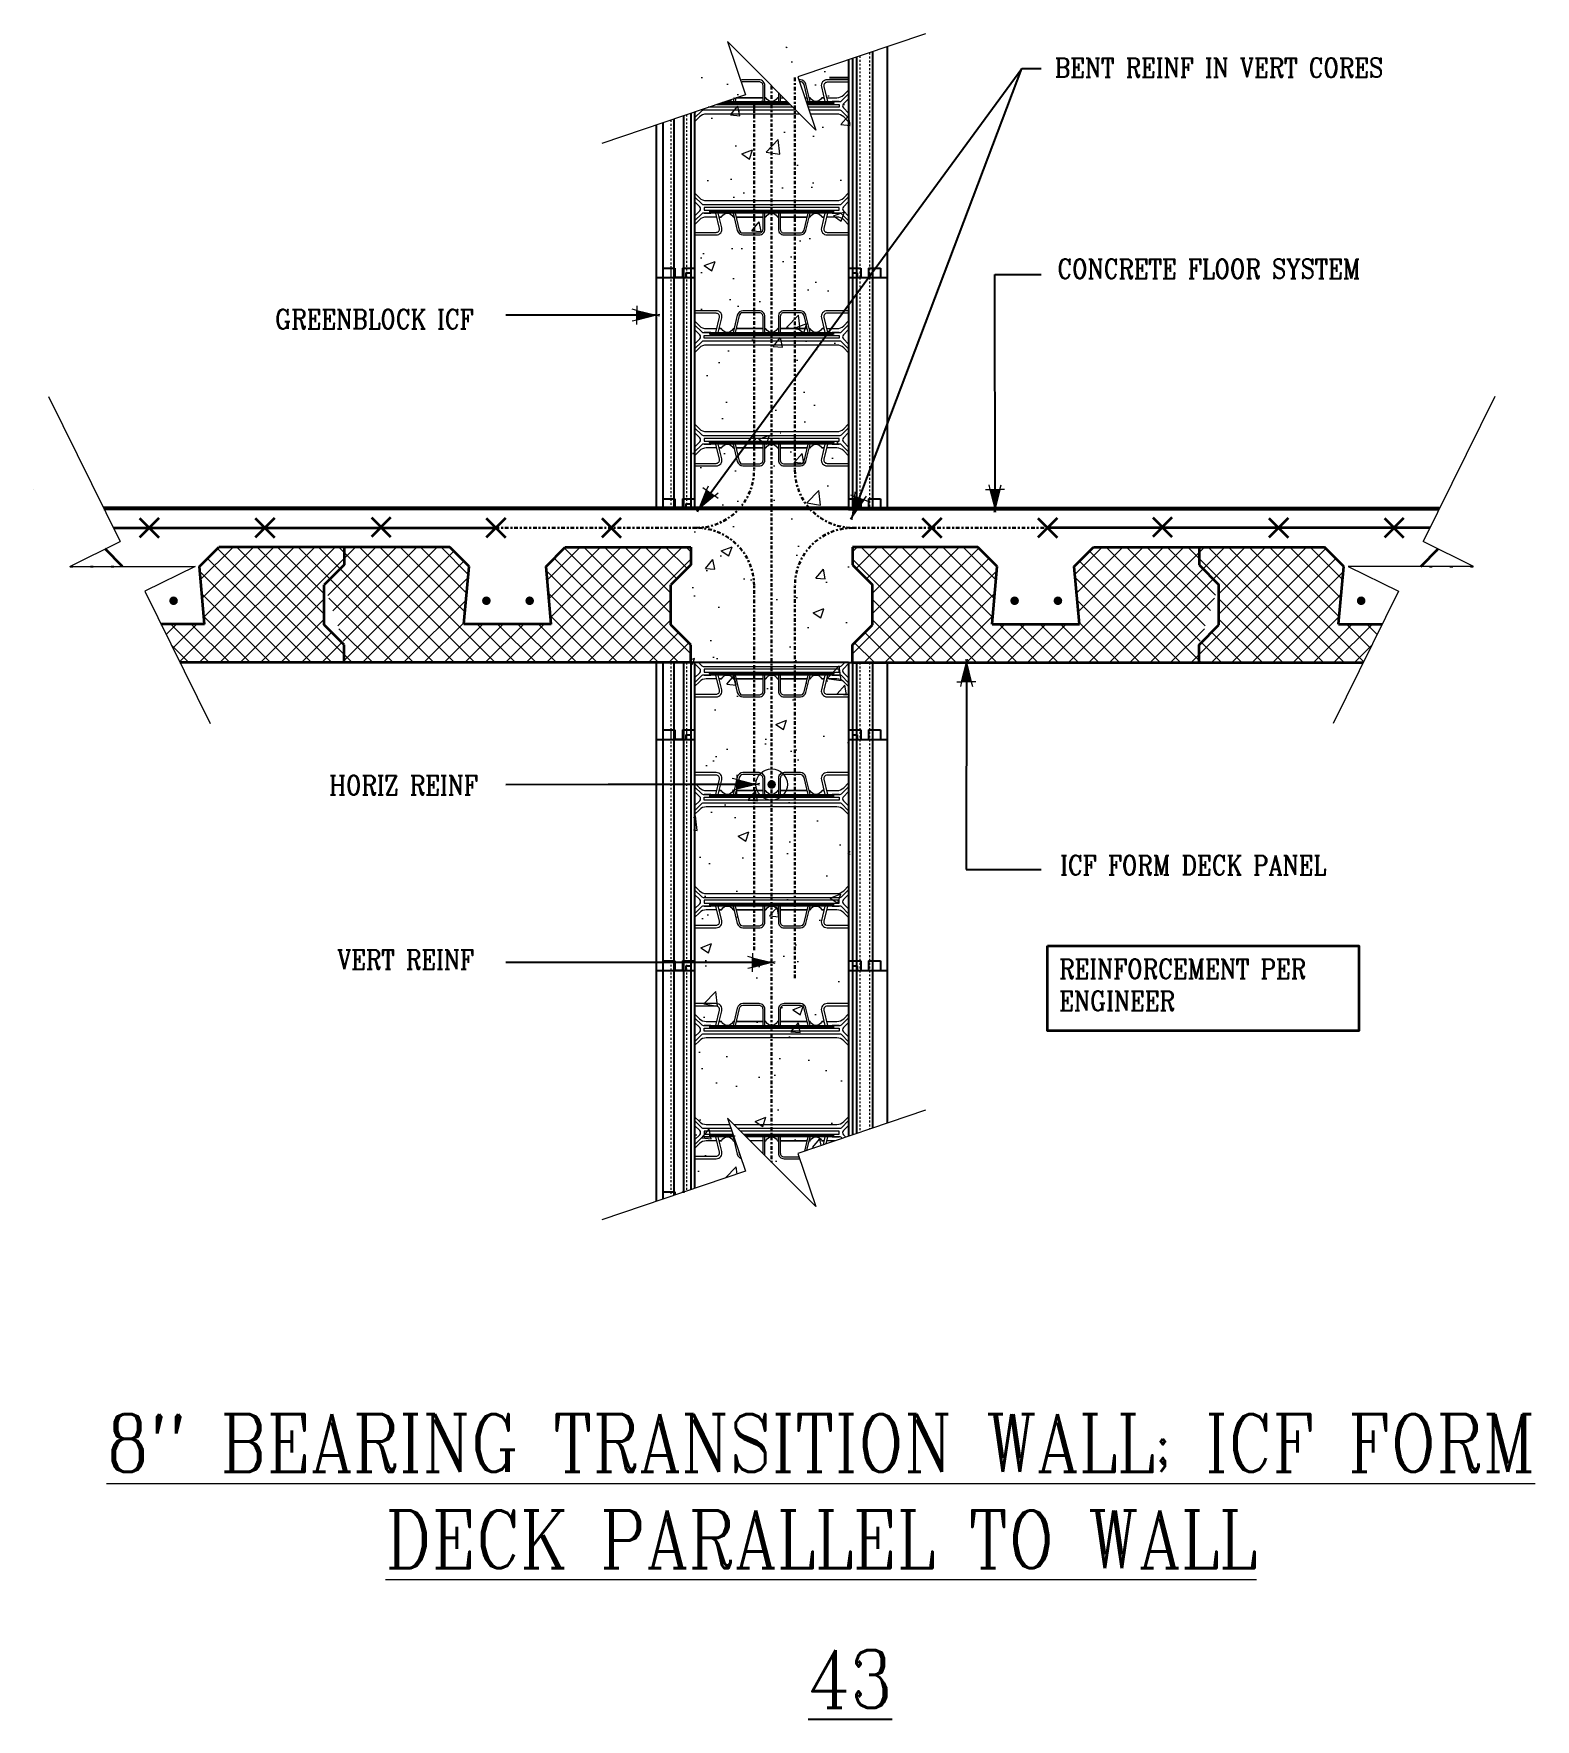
# Model space of a CAD drawing. Header units: inches. Extents: x -277.6 to -199.6, y 454.9 to 542.5.
import ezdxf

# ---------------------------------------------------------------- set-up
doc = ezdxf.new("R2010")
doc.units = ezdxf.units.IN
doc.header["$MEASUREMENT"] = 0
for name, pattern in [('CENTER', [2, 1.25, -0.25, 0.25, -0.25]), ('DASHED2', [0.375, 0.25, -0.125]), ('HIDDEN', [0.375, 0.25, -0.125])]:
    doc.linetypes.add(name, pattern=pattern)
doc.layers.get('Defpoints').update_dxf_attribs({"color": 252})
for name, color, linetype, lineweight in [('A2 Hatch', 8, 'Continuous', 9), ('A4 medium', 7, 'Continuous', 35), ('A5 heavy', 5, 'Continuous', 53), ('DETAILS', 7, 'Continuous', 13), ('DIM', 3, 'Continuous', 13), ('REBAR', 2, 'CENTER', 30)]:
    doc.layers.add(name, color=color, linetype=linetype, lineweight=lineweight)
doc.styles.add('ARCTEXT', font='arctext.shx', dxfattribs={"width": 0.85})
doc.styles.add('RomanC', font='romanc.shx', dxfattribs={"width": 0.85, "height": 5})
doc.dimstyles.new('ARCTEXT1-4', dxfattribs={"dimtxt": 4, "dimasz": 2, "dimexe": 2, "dimexo": 2, "dimgap": 2, "dimtad": 1, "dimdec": 4, "dimzin": 3, "dimdsep": 46, "dimlunit": 4, "dimtxsty": 'ARCTEXT', "dimblk": 'ARCHTICK', "dimcen": 2, "dimaunit": 1, "dimadec": 0, "dimazin": 0, "dimtfac": 1, "dimtdec": 4, "dimtmove": 2, "dimatfit": 3, "dimldrblk": 'arrow', "dimfxl": 0, "dimtolj": 1, "dimtzin": 0, "dimarcsym": 0})
pattern_1 = [(45, (-3471.3066, 951.33504), (-0.53033009, 0.53033009), []), (135, (-3471.3066, 951.33504), (-0.53033009, -0.53033009), [])]
pattern_2 = [(50, (-3662.1873, 1056.6296), (5.7380815, -0.502017), [0.6, -6.6]), (355, (-3662.1873, 1056.6296), (-1.110011, 6.017537), [0.48, -5.28]), (100.45145, (-3661.709, 1056.588), (4.628071, 5.51552), [0.509922, -5.609137]), (46.1842, (-3662.187, 1058.2296), (8.537928, -1.324152), [0.9, -9.9]), (96.63564, (-3661.476, 1058.119), (7.477296, 7.792949), [0.764882, -8.413704]), (351.1842, (-3662.187, 1058.23), (7.477296, 7.792949), [0.72, -7.92]), (21, (-3661.3873, 1057.8296), (4.7752564, -3.220951), [0.6, -6.6]), (326, (-3661.3873, 1057.8296), (1.946523, 5.8012), [0.48, -5.28]), (71.45144, (-3660.9894, 1057.561), (6.721779, 2.580249), [0.509922, -5.609137]), (37.5, (-3662.1873, 1056.6296), (0.0972788, 2.6631508), [0, -5.216, 0, -5.36, 0, -5.3]), (7.5, (-3662.1873, 1056.6296), (2.1045563, 3.1552937), [0, -3.056, 0, -5.096, 0, -2.02]), (327.5, (-3663.9713, 1056.6296), (4.2705795, -0.180439), [0, -2, 0, -6.24, 0, -8.28]), (317.5, (-3664.7713, 1056.6296), (4.6654894, 0.80084), [0, -2.6, 0, -4.144, 0, -5.88])]
pattern_3 = [(135, (2992.81725, 951.33504), (0.53033009, 0.53033009), []), (45, (2992.81725, 951.33504), (0.53033009, -0.53033009), [])]

msp = doc.modelspace()

# ---------------------------------------------------------------- texts
at = {"layer": 'Defpoints', "insert": (-235.162, 458.534), "char_height": 3, "width": 90.08, "attachment_point": 2, "style": 'RomanC'}
msp.add_mtext('{\\L43\\P}\\P            ', dxfattribs=at)
at = {"layer": 'DIM', "color": 3, "char_height": 1, "attachment_point": 1, "style": 'RomanC'}
for s, insert, width in [('BENT REINF IN VERT CORES ', (-224.539, 541.252), 22.68955), ('CONCRETE FLOOR SYSTEM', (-224.406, 530.804), 22.68955), ('GREENBLOCK ICF', (-265.035, 528.187), 22.68955), ('HORIZ REINF ', (-262.23, 503.969), 22.68955), ('ICF FORM DECK PANEL', (-224.26, 499.813), 22.68955), ('VERT REINF ', (-261.812, 494.911), 22.68955), ('REINFORCEMENT PER ENGINEER', (-224.311, 494.428), 18.04318)]:
    msp.add_mtext(s, dxfattribs=dict(at, insert=insert, width=width))
at = {"layer": 'DIM', "insert": (-236.685, 470.791), "char_height": 3, "width": 90.08, "attachment_point": 2, "style": 'RomanC'}
msp.add_mtext('{\\L8" BEARING TRANSITION WALL; ICF FORM DECK PARALLEL TO WALL }\\P\\P          ', dxfattribs=at)

# ---------------------------------------------------------------- blocks, each defined once
blk = doc.blocks.new('_ArchTick')
at = {"color": 0, "linetype": 'ByBlock', "const_width": 0.15}
blk.add_lwpolyline([(-0.5, -0.5), (0.5, 0.5)], dxfattribs=at)
blk = doc.blocks.new('arrow')
at = {"layer": 'DIM'}
blk.add_hatch(color=253, dxfattribs=at).paths.add_polyline_path([(-2, 0.5), (-2, -0.5), (0, 0)])
at = {"layer": 'DIM', "lineweight": 9}
for points in [[(-2, 0.98), (-2, 0.5), (-2.47, 0.62)], [(0.37, 0.09), (0, 0)], [(0.37, -0.09), (0, 0)], [(-2, -0.98), (-2, -0.5), (-2.47, -0.62)]]:
    blk.add_lwpolyline(points, dxfattribs=at)
at = {"layer": 'DIM', "lineweight": 15}
blk.add_lwpolyline([(0, 0), (-2, -0.5), (-2, 0.5), (0, 0)], dxfattribs=at)

# ---------------------------------------------------------------- hatches: boundary and pattern name
at = {"ltscale": 0.15}
h = msp.add_hatch(dxfattribs=at)
h.set_pattern_fill('ANSI37', color=256, scale=6, style=0)
h.set_pattern_definition(pattern_3)
edge = h.paths.add_edge_path()
edge.add_line((-272.962, 514.836), (-273.867, 515.741))
edge.add_line((-275.693, 514.84), (-272.966, 514.84))
edge.add_line((-273.867, 515.741), (-275.693, 514.84))
h = msp.add_hatch(dxfattribs=at)
h.set_pattern_fill('ANSI37', color=256, scale=6, style=0)
h.set_pattern_definition(pattern_1)
edge = h.paths.add_edge_path()
edge.add_line((-205.527, 514.836), (-204.623, 515.741))
edge.add_line((-202.797, 514.84), (-205.524, 514.84))
edge.add_line((-204.623, 515.741), (-202.797, 514.84))
at = {"layer": 'A2 Hatch', "ltscale": 0.15}
h = msp.add_hatch(dxfattribs=at)
h.set_pattern_fill('AR-CONC', color=256, scale=0.8, style=0)
h.set_pattern_definition(pattern_2)
h.paths.add_polyline_path([(-235.173, 541.84), (-243.245, 541.84), (-243.369, 506.477), (-240.499, 507.45), (-241.435, 510.21), (-236.839, 505.614), (-237.775, 508.374), (-235.169, 509.258)])
h = msp.add_hatch(dxfattribs=at)
h.set_pattern_fill('AR-CONC', color=256, scale=0.8, style=0)
h.set_pattern_definition(pattern_2)
h.paths.add_polyline_path([(-235.173, 517.84), (-243.245, 517.84), (-243.369, 482.477), (-240.499, 483.45), (-241.435, 486.21), (-236.839, 481.614), (-237.775, 484.374), (-235.169, 485.258)])
h = msp.add_hatch(dxfattribs=at)
h.set_pattern_fill('ANSI37', color=256, scale=6, style=0)
h.set_pattern_definition(pattern_3)
h.paths.add_polyline_path([(-261.445, 509.84), (-269.975, 509.84), (-270.962, 511.84), (-268.695, 511.84), (-268.962, 514.836), (-267.962, 515.836), (-261.445, 515.836), (-261.445, 514.915), (-262.48, 513.88), (-262.48, 511.798), (-261.445, 510.763)])
h = msp.add_hatch(dxfattribs=at)
h.set_pattern_fill('ANSI37', color=256, scale=6, style=0)
h.set_pattern_definition(pattern_3)
h.paths.add_polyline_path([(-249.962, 515.836), (-243.445, 515.836), (-243.445, 514.915), (-244.48, 513.88), (-244.48, 511.798), (-243.445, 510.763), (-243.445, 509.84), (-261.445, 509.84), (-261.445, 510.763), (-262.48, 511.798), (-262.48, 513.88), (-261.445, 514.915), (-261.445, 515.836), (-255.962, 515.836), (-254.962, 514.836), (-255.23, 511.84), (-250.695, 511.84), (-250.962, 514.836)])
edge = h.paths.add_edge_path()
edge.add_line((-261.445, 514.915), (-262.48, 513.88))
edge.add_line((-261.445, 510.763), (-262.48, 511.798))
edge.add_line((-262.48, 511.798), (-262.48, 513.88))
h = msp.add_hatch(dxfattribs=at)
h.set_pattern_fill('ANSI37', color=256, scale=6, style=0)
h.set_pattern_definition(pattern_1)
h.paths.add_polyline_path([(-228.527, 515.836), (-235.045, 515.836), (-235.045, 514.915), (-234.01, 513.88), (-234.01, 511.798), (-235.045, 510.763), (-235.045, 509.84), (-217.045, 509.84), (-217.045, 510.763), (-216.01, 511.798), (-216.01, 513.88), (-217.045, 514.915), (-217.045, 515.836), (-222.527, 515.836), (-223.527, 514.836), (-223.26, 511.84), (-227.795, 511.84), (-227.527, 514.836)])
edge = h.paths.add_edge_path()
edge.add_line((-217.045, 514.915), (-216.01, 513.88))
edge.add_line((-217.045, 510.763), (-216.01, 511.798))
edge.add_line((-216.01, 511.798), (-216.01, 513.88))
h = msp.add_hatch(dxfattribs=at)
h.set_pattern_fill('ANSI37', color=256, scale=6, style=0)
h.set_pattern_definition(pattern_1)
h.paths.add_polyline_path([(-217.045, 509.84), (-208.514, 509.84), (-207.527, 511.84), (-209.795, 511.84), (-209.527, 514.836), (-210.527, 515.836), (-217.045, 515.836), (-217.045, 514.915), (-216.01, 513.88), (-216.01, 511.798), (-217.045, 510.763)])
h = msp.add_hatch(color=256, dxfattribs=at)
edge = h.paths.add_edge_path()
edge.add_arc((-270.308, 513.051), 0.224, 0, 360)
h = msp.add_hatch(color=256, dxfattribs=at)
edge = h.paths.add_edge_path()
edge.add_arc((-254.06, 513.051), 0.224, 0, 360)
h = msp.add_hatch(color=256, dxfattribs=at)
edge = h.paths.add_edge_path()
edge.add_arc((-251.811, 513.051), 0.224, 0, 360)
h = msp.add_hatch(color=256, dxfattribs=at)
edge = h.paths.add_edge_path()
edge.add_arc((-226.625, 513.051), 0.224, 0, 360)
h = msp.add_hatch(color=256, dxfattribs=at)
edge = h.paths.add_edge_path()
edge.add_arc((-224.376, 513.051), 0.224, 0, 360)
h = msp.add_hatch(color=256, dxfattribs=at)
edge = h.paths.add_edge_path()
edge.add_arc((-208.625, 513.051), 0.224, 0, 360)
h = msp.add_hatch(color=256, dxfattribs=at)
edge = h.paths.add_edge_path()
edge.add_arc((-239.245, 503.506), 0.224, 0, 360)

# ---------------------------------------------------------------- linework, layer by layer
at = {"color": 1}
for p, q in [((-234.83, 541.302), (-234.83, 529.84)), ((-234.01, 541.58), (-234.01, 529.84)), ((-233.245, 541.84), (-233.245, 529.84)), ((-235.245, 541.162), (-235.245, 529.84)), ((-235.045, 541.229), (-235.045, 529.84)), ((-245.245, 537.77), (-245.245, 529.84)), ((-244.895, 537.889), (-244.895, 529.84)), ((-244.32, 538.084), (-244.32, 529.84)), ((-243.82, 538.253), (-243.82, 529.84)), ((-243.445, 538.381), (-243.445, 529.84)), ((-243.245, 538.448), (-243.245, 529.84)), ((-244.895, 530.34), (-244.27, 530.34)), ((-244.895, 530.34), (-244.895, 517.84)), ((-244.32, 530.34), (-244.32, 517.84)), ((-244.27, 530.34), (-244.27, 529.84)), ((-243.87, 530.34), (-243.87, 529.84)), ((-243.87, 530.34), (-243.245, 530.34)), ((-243.82, 530.34), (-243.82, 517.84)), ((-243.695, 530.09), (-243.695, 529.84)), ((-243.695, 530.09), (-243.445, 530.09)), ((-243.445, 530.09), (-243.445, 517.84)), ((-243.245, 530.34), (-243.245, 517.84)), ((-235.245, 530.34), (-235.245, 517.84)), ((-235.245, 530.34), (-234.62, 530.34)), ((-235.045, 530.09), (-235.045, 517.84)), ((-235.045, 530.09), (-234.795, 530.09)), ((-234.795, 530.09), (-234.795, 529.84)), ((-234.62, 530.34), (-234.62, 529.84)), ((-234.22, 530.34), (-234.22, 529.84)), ((-234.22, 530.34), (-233.595, 530.34)), ((-233.595, 530.34), (-233.595, 529.84)), ((-245.245, 529.84), (-243.245, 529.84)), ((-245.245, 529.84), (-245.245, 517.84)), ((-245.245, 529.84), (-243.695, 529.84)), ((-243.82, 529.84), (-244.32, 529.84)), ((-243.445, 529.84), (-243.245, 529.84)), ((-235.245, 529.84), (-233.245, 529.84)), ((-235.245, 529.84), (-235.045, 529.84)), ((-234.83, 529.84), (-233.245, 529.84)), ((-234.83, 529.84), (-234.83, 517.84)), ((-234.01, 529.84), (-234.01, 517.84)), ((-233.245, 529.84), (-233.245, 517.84)), ((-245.245, 517.84), (-243.245, 517.84)), ((-245.245, 517.84), (-243.245, 517.84)), ((-245.245, 517.84), (-243.695, 517.84)), ((-245.245, 517.84), (-243.695, 517.84)), ((-245.245, 517.84), (-243.245, 517.84)), ((-245.245, 517.84), (-243.245, 517.84)), ((-245.245, 517.84), (-243.695, 517.84)), ((-244.895, 518.34), (-244.27, 518.34)), ((-244.895, 518.34), (-244.27, 518.34)), ((-244.895, 518.34), (-244.895, 517.84)), ((-244.895, 518.34), (-244.27, 518.34)), ((-244.32, 518.34), (-244.32, 517.84)), ((-243.82, 517.84), (-244.32, 517.84)), ((-243.82, 517.84), (-244.32, 517.84)), ((-243.82, 517.84), (-244.32, 517.84)), ((-244.27, 518.34), (-244.27, 517.84)), ((-244.27, 518.34), (-244.27, 517.84)), ((-244.27, 518.34), (-244.27, 517.84)), ((-243.87, 518.34), (-243.87, 517.84)), ((-243.87, 518.34), (-243.245, 518.34)), ((-243.87, 518.34), (-243.87, 517.84)), ((-243.87, 518.34), (-243.245, 518.34)), ((-243.87, 518.34), (-243.87, 517.84)), ((-243.87, 518.34), (-243.245, 518.34)), ((-243.82, 518.34), (-243.82, 517.84)), ((-243.695, 518.09), (-243.695, 517.84)), ((-243.695, 518.09), (-243.445, 518.09)), ((-243.695, 518.09), (-243.695, 517.84)), ((-243.695, 518.09), (-243.445, 518.09)), ((-243.695, 518.09), (-243.695, 517.84)), ((-243.695, 518.09), (-243.445, 518.09)), ((-243.445, 518.09), (-243.445, 517.84)), ((-243.445, 517.84), (-243.245, 517.84)), ((-243.445, 517.84), (-243.245, 517.84)), ((-243.445, 517.84), (-243.245, 517.84)), ((-243.245, 518.34), (-243.245, 517.84)), ((-243.245, 518.34), (-243.245, 517.84)), ((-243.245, 518.34), (-243.245, 517.84)), ((-235.245, 518.34), (-235.245, 517.84)), ((-235.245, 518.34), (-234.62, 518.34)), ((-235.245, 517.84), (-235.045, 517.84)), ((-235.245, 517.84), (-233.245, 517.84)), ((-235.245, 517.84), (-235.045, 517.84)), ((-235.045, 518.09), (-234.795, 518.09)), ((-234.83, 517.84), (-233.245, 517.84)), ((-234.795, 518.09), (-234.795, 517.84)), ((-234.62, 518.34), (-234.62, 517.84)), ((-234.22, 518.34), (-234.22, 517.84)), ((-234.22, 518.34), (-233.595, 518.34)), ((-233.595, 518.34), (-233.595, 517.84)), ((-245.245, 509.84), (-245.245, 505.84)), ((-244.895, 509.84), (-244.895, 505.84)), ((-244.32, 509.84), (-244.32, 505.84)), ((-243.82, 509.84), (-243.82, 505.84)), ((-243.445, 509.84), (-243.445, 505.84)), ((-243.245, 509.84), (-243.245, 505.84)), ((-235.245, 509.84), (-235.245, 505.84)), ((-235.045, 509.84), (-235.045, 505.84)), ((-234.83, 509.84), (-234.83, 505.84)), ((-234.01, 509.84), (-234.01, 505.84)), ((-233.245, 509.84), (-233.245, 505.84)), ((-244.895, 506.34), (-244.27, 506.34)), ((-244.895, 506.34), (-244.895, 493.84)), ((-244.895, 506.34), (-244.27, 506.34)), ((-244.32, 506.34), (-244.32, 493.84)), ((-244.27, 506.34), (-244.27, 505.84)), ((-244.27, 506.34), (-244.27, 505.84)), ((-243.87, 506.34), (-243.87, 505.84)), ((-243.87, 506.34), (-243.245, 506.34)), ((-243.87, 506.34), (-243.87, 505.84)), ((-243.87, 506.34), (-243.245, 506.34)), ((-243.82, 506.34), (-243.82, 493.84)), ((-243.245, 506.34), (-243.245, 493.84)), ((-235.245, 506.34), (-235.245, 493.84)), ((-235.245, 506.34), (-234.62, 506.34)), ((-235.245, 506.34), (-234.62, 506.34)), ((-234.62, 506.34), (-234.62, 505.84)), ((-234.62, 506.34), (-234.62, 505.84)), ((-234.22, 506.34), (-234.22, 505.84)), ((-234.22, 506.34), (-233.595, 506.34)), ((-234.22, 506.34), (-234.22, 505.84)), ((-234.22, 506.34), (-233.595, 506.34)), ((-233.595, 506.34), (-233.595, 505.84)), ((-233.595, 506.34), (-233.595, 505.84)), ((-245.245, 505.84), (-243.245, 505.84)), ((-245.245, 505.84), (-245.245, 493.84)), ((-245.245, 505.84), (-243.695, 505.84)), ((-245.245, 505.84), (-243.245, 505.84)), ((-245.245, 505.84), (-243.695, 505.84)), ((-243.82, 505.84), (-244.32, 505.84)), ((-243.82, 505.84), (-244.32, 505.84)), ((-243.695, 506.09), (-243.695, 505.84)), ((-243.695, 506.09), (-243.445, 506.09)), ((-243.695, 506.09), (-243.695, 505.84)), ((-243.695, 506.09), (-243.445, 506.09)), ((-243.445, 506.09), (-243.445, 493.84)), ((-243.445, 505.84), (-243.245, 505.84)), ((-243.445, 505.84), (-243.245, 505.84)), ((-235.245, 505.84), (-233.245, 505.84)), ((-235.245, 505.84), (-235.045, 505.84)), ((-235.245, 505.84), (-233.245, 505.84)), ((-235.245, 505.84), (-235.045, 505.84)), ((-235.045, 506.09), (-235.045, 493.84)), ((-235.045, 506.09), (-234.795, 506.09)), ((-235.045, 506.09), (-234.795, 506.09)), ((-234.83, 505.84), (-233.245, 505.84)), ((-234.83, 505.84), (-234.83, 493.84)), ((-234.83, 505.84), (-233.245, 505.84)), ((-234.795, 506.09), (-234.795, 505.84)), ((-234.795, 506.09), (-234.795, 505.84)), ((-234.01, 505.84), (-234.01, 493.84)), ((-233.245, 505.84), (-233.245, 493.84)), ((-244.895, 494.34), (-244.27, 494.34)), ((-244.895, 494.34), (-244.895, 481.959)), ((-244.32, 494.34), (-244.32, 482.154)), ((-244.27, 494.34), (-244.27, 493.84)), ((-243.87, 494.34), (-243.87, 493.84)), ((-243.87, 494.34), (-243.245, 494.34)), ((-243.82, 494.34), (-243.82, 482.323)), ((-243.695, 494.09), (-243.695, 493.84)), ((-243.695, 494.09), (-243.445, 494.09)), ((-243.445, 494.09), (-243.445, 482.45)), ((-243.245, 494.34), (-243.245, 482.518)), ((-235.245, 494.34), (-235.245, 485.231)), ((-235.245, 494.34), (-234.62, 494.34)), ((-235.045, 494.09), (-235.045, 485.299)), ((-235.045, 494.09), (-234.795, 494.09)), ((-234.795, 494.09), (-234.795, 493.84)), ((-234.62, 494.34), (-234.62, 493.84)), ((-234.22, 494.34), (-234.22, 493.84)), ((-234.22, 494.34), (-233.595, 494.34)), ((-233.595, 494.34), (-233.595, 493.84)), ((-245.245, 493.84), (-243.245, 493.84)), ((-245.245, 493.84), (-245.245, 481.84)), ((-245.245, 493.84), (-243.695, 493.84)), ((-243.82, 493.84), (-244.32, 493.84)), ((-243.445, 493.84), (-243.245, 493.84)), ((-235.245, 493.84), (-233.245, 493.84)), ((-235.245, 493.84), (-235.045, 493.84)), ((-234.83, 493.84), (-233.245, 493.84)), ((-234.83, 493.84), (-234.83, 485.372)), ((-234.01, 493.84), (-234.01, 485.65)), ((-233.245, 493.84), (-233.245, 485.91)), ((-244.895, 482.34), (-244.27, 482.34)), ((-244.27, 482.34), (-244.27, 482.17)), ((-243.87, 482.34), (-243.87, 482.306)), ((-243.87, 482.34), (-243.77, 482.34))]:
    msp.add_line(p, q, dxfattribs=at)
at = {"ltscale": 0.15}
for p, q in [((-236.245, 540.24), (-235.245, 540.24)), ((-244.27, 529.84), (-243.87, 529.84)), ((-244.27, 517.84), (-243.87, 517.84)), ((-244.27, 517.84), (-243.87, 517.84)), ((-244.27, 517.84), (-243.87, 517.84)), ((-261.445, 514.915), (-262.48, 513.88)), ((-217.045, 514.915), (-216.01, 513.88)), ((-262.48, 511.798), (-262.48, 513.88)), ((-216.01, 511.798), (-216.01, 513.88)), ((-261.445, 510.763), (-262.48, 511.798)), ((-217.045, 510.763), (-216.01, 511.798)), ((-261.445, 509.84), (-269.975, 509.84)), ((-235.245, 509.84), (-261.445, 509.84)), ((-235.245, 509.84), (-217.045, 509.84)), ((-217.045, 509.84), (-208.514, 509.84)), ((-244.27, 505.84), (-243.87, 505.84)), ((-244.27, 505.84), (-243.87, 505.84)), ((-244.27, 493.84), (-243.87, 493.84))]:
    msp.add_line(p, q, dxfattribs=at)
at = {"color": 1, "linetype": 'HIDDEN', "ltscale": 0.02}
for p, q in [((-244.895, 530.34), (-244.27, 530.34)), ((-244.27, 530.34), (-244.27, 529.84)), ((-243.87, 530.34), (-243.87, 529.84)), ((-243.87, 530.34), (-243.245, 530.34)), ((-235.245, 530.34), (-234.62, 530.34)), ((-234.62, 530.34), (-234.62, 529.84)), ((-234.22, 530.34), (-234.22, 529.84)), ((-234.22, 530.34), (-233.595, 530.34)), ((-233.595, 530.34), (-233.595, 529.84)), ((-244.895, 518.34), (-244.27, 518.34)), ((-244.895, 518.34), (-244.895, 517.84)), ((-244.895, 518.34), (-244.27, 518.34)), ((-244.895, 518.34), (-244.27, 518.34)), ((-244.895, 518.34), (-244.895, 517.84)), ((-244.895, 518.34), (-244.27, 518.34)), ((-244.27, 518.34), (-244.27, 517.84)), ((-244.27, 518.34), (-244.27, 517.84)), ((-244.27, 518.34), (-244.27, 517.84)), ((-244.27, 518.34), (-244.27, 517.84)), ((-243.87, 518.34), (-243.87, 517.84)), ((-243.87, 518.34), (-243.245, 518.34)), ((-243.87, 518.34), (-243.87, 517.84)), ((-243.87, 518.34), (-243.245, 518.34)), ((-243.87, 518.34), (-243.87, 517.84)), ((-243.87, 518.34), (-243.245, 518.34)), ((-243.87, 518.34), (-243.87, 517.84)), ((-243.87, 518.34), (-243.245, 518.34)), ((-235.245, 518.34), (-234.62, 518.34)), ((-234.62, 518.34), (-234.62, 517.84)), ((-234.22, 518.34), (-234.22, 517.84)), ((-234.22, 518.34), (-233.595, 518.34)), ((-233.595, 518.34), (-233.595, 517.84)), ((-244.895, 506.34), (-244.27, 506.34)), ((-244.895, 506.34), (-244.27, 506.34)), ((-244.27, 506.34), (-244.27, 505.84)), ((-244.27, 506.34), (-244.27, 505.84)), ((-243.87, 506.34), (-243.87, 505.84)), ((-243.87, 506.34), (-243.245, 506.34)), ((-243.87, 506.34), (-243.87, 505.84)), ((-243.87, 506.34), (-243.245, 506.34)), ((-235.245, 506.34), (-234.62, 506.34)), ((-235.245, 506.34), (-234.62, 506.34)), ((-234.62, 506.34), (-234.62, 505.84)), ((-234.62, 506.34), (-234.62, 505.84)), ((-234.22, 506.34), (-234.22, 505.84)), ((-234.22, 506.34), (-233.595, 506.34)), ((-234.22, 506.34), (-234.22, 505.84)), ((-234.22, 506.34), (-233.595, 506.34)), ((-233.595, 506.34), (-233.595, 505.84)), ((-233.595, 506.34), (-233.595, 505.84)), ((-244.895, 494.34), (-244.27, 494.34)), ((-244.27, 494.34), (-244.27, 493.84)), ((-243.87, 494.34), (-243.87, 493.84)), ((-243.87, 494.34), (-243.245, 494.34)), ((-235.245, 494.34), (-234.62, 494.34)), ((-234.62, 494.34), (-234.62, 493.84)), ((-234.22, 494.34), (-234.22, 493.84)), ((-234.22, 494.34), (-233.595, 494.34)), ((-233.595, 494.34), (-233.595, 493.84)), ((-244.895, 482.34), (-244.27, 482.34)), ((-244.27, 482.34), (-244.27, 482.17)), ((-243.87, 482.34), (-243.87, 482.306)), ((-243.87, 482.34), (-243.77, 482.34))]:
    msp.add_line(p, q, dxfattribs=at)
at = {"layer": 'A2 Hatch', "linetype": 'DASHED2', "ltscale": 0.15}
for p, q in [((-234.67, 541.357), (-234.67, 529.84)), ((-234.17, 541.526), (-234.17, 529.84)), ((-244.48, 538.03), (-244.48, 529.84)), ((-243.66, 538.308), (-243.66, 529.84)), ((-244.48, 530.34), (-244.48, 517.84)), ((-243.66, 530.34), (-243.66, 517.84)), ((-234.67, 529.84), (-234.67, 517.84)), ((-234.17, 529.84), (-234.17, 517.84)), ((-244.48, 518.34), (-244.48, 517.84)), ((-243.66, 518.34), (-243.66, 517.84)), ((-244.48, 509.84), (-244.48, 505.84)), ((-243.66, 509.84), (-243.66, 505.84)), ((-234.67, 509.84), (-234.67, 505.84)), ((-234.17, 509.84), (-234.17, 505.84)), ((-244.48, 506.34), (-244.48, 493.84)), ((-243.66, 506.34), (-243.66, 493.84)), ((-234.67, 505.84), (-234.67, 493.84)), ((-234.17, 505.84), (-234.17, 493.84)), ((-244.48, 494.34), (-244.48, 482.099)), ((-243.66, 494.34), (-243.66, 482.377)), ((-234.67, 493.84), (-234.67, 485.426)), ((-234.17, 493.84), (-234.17, 485.596))]:
    msp.add_line(p, q, dxfattribs=at)
at = {"layer": 'A2 Hatch', "ltscale": 0.15}
msp.add_circle((-239.245, 503.506), 0.816, dxfattribs=at)
at = {"layer": 'A4 medium', "ltscale": 0.15}
for p, q in [((-277.571, 518.84), (-277.571, 518.84)), ((-273.43, 516.84), (-271.571, 516.84)), ((-271.071, 517.34), (-272.071, 516.34)), ((-272.071, 517.34), (-271.071, 516.34)), ((-271.571, 516.84), (-265.571, 516.84)), ((-265.071, 517.34), (-266.071, 516.34)), ((-266.071, 517.34), (-265.071, 516.34)), ((-265.571, 516.84), (-259.571, 516.84)), ((-259.036, 517.375), (-260.036, 516.375)), ((-260.036, 517.375), (-259.036, 516.375)), ((-259.571, 516.84), (-253.571, 516.84)), ((-253.071, 517.34), (-254.071, 516.34)), ((-254.071, 517.34), (-253.071, 516.34)), ((-247.071, 517.34), (-248.071, 516.34)), ((-248.071, 517.34), (-247.071, 516.34)), ((-231.418, 517.34), (-230.418, 516.34)), ((-230.418, 517.34), (-231.418, 516.34)), ((-225.418, 517.34), (-224.418, 516.34)), ((-224.418, 517.34), (-225.418, 516.34)), ((-218.918, 516.84), (-224.918, 516.84)), ((-219.453, 517.375), (-218.453, 516.375)), ((-218.453, 517.375), (-219.453, 516.375)), ((-212.918, 516.84), (-218.918, 516.84)), ((-213.418, 517.34), (-212.418, 516.34)), ((-212.418, 517.34), (-213.418, 516.34)), ((-206.918, 516.84), (-212.918, 516.84)), ((-207.418, 517.34), (-206.418, 516.34)), ((-206.418, 517.34), (-207.418, 516.34)), ((-205.06, 516.84), (-206.918, 516.84)), ((-272.962, 514.836), (-273.867, 515.741)), ((-268.962, 514.836), (-267.962, 515.836)), ((-261.445, 515.836), (-267.962, 515.836)), ((-261.445, 515.836), (-261.445, 514.915)), ((-255.962, 515.836), (-261.445, 515.836)), ((-254.962, 514.836), (-255.962, 515.836)), ((-250.962, 514.836), (-249.962, 515.836)), ((-249.962, 515.836), (-243.445, 515.836)), ((-243.445, 515.836), (-243.445, 514.915)), ((-235.045, 515.836), (-235.045, 514.915)), ((-228.527, 515.836), (-235.045, 515.836)), ((-227.527, 514.836), (-228.527, 515.836)), ((-223.527, 514.836), (-222.527, 515.836)), ((-222.527, 515.836), (-217.045, 515.836)), ((-217.045, 515.836), (-217.045, 514.915)), ((-217.045, 515.836), (-210.527, 515.836)), ((-209.527, 514.836), (-210.527, 515.836)), ((-205.527, 514.836), (-204.623, 515.741)), ((-268.695, 511.84), (-268.962, 514.836)), ((-261.445, 514.915), (-262.48, 513.88)), ((-255.23, 511.84), (-254.962, 514.836)), ((-250.695, 511.84), (-250.962, 514.836)), ((-243.445, 514.915), (-244.48, 513.88)), ((-235.045, 514.915), (-234.01, 513.88)), ((-227.795, 511.84), (-227.527, 514.836)), ((-223.26, 511.84), (-223.527, 514.836)), ((-217.045, 514.915), (-216.01, 513.88)), ((-209.795, 511.84), (-209.527, 514.836)), ((-262.48, 511.798), (-262.48, 513.88)), ((-244.48, 511.798), (-244.48, 513.88)), ((-234.01, 511.798), (-234.01, 513.88)), ((-216.01, 511.798), (-216.01, 513.88)), ((-268.695, 511.84), (-270.962, 511.84)), ((-261.445, 510.763), (-262.48, 511.798)), ((-250.695, 511.84), (-255.23, 511.84)), ((-243.445, 510.763), (-244.48, 511.798)), ((-235.045, 510.763), (-234.01, 511.798)), ((-227.795, 511.84), (-223.26, 511.84)), ((-217.045, 510.763), (-216.01, 511.798)), ((-209.795, 511.84), (-207.527, 511.84)), ((-261.445, 509.84), (-261.445, 510.763)), ((-243.445, 509.84), (-243.445, 510.763)), ((-235.045, 509.84), (-235.045, 510.763)), ((-217.045, 509.84), (-217.045, 510.763)), ((-243.445, 509.84), (-269.975, 509.84)), ((-235.045, 509.84), (-208.514, 509.84))]:
    msp.add_line(p, q, dxfattribs=at)
msp.add_lwpolyline([(-224.909, 495.114), (-208.747, 495.114), (-208.747, 490.702), (-224.909, 490.702)], close=True, dxfattribs=at)
at = {"layer": 'A5 heavy', "ltscale": 0.15}
for q in [(-273.923, 517.84), (-204.566, 517.84)]:
    msp.add_line((-235.245, 517.84), q, dxfattribs=at)
at = {"layer": 'DETAILS', "color": 6, "lineweight": 20}
for p, q in [((-238.796, 539.19), (-238.63, 539.19)), ((-237.517, 539.19), (-237.396, 539.19)), ((-239.693, 484.99), (-240.36, 484.99))]:
    msp.add_line(p, q, dxfattribs=at)
for points in [[(-239.593, 538.99), (-239.593, 539.82, 0.414214), (-239.893, 540.12), (-240.735, 540.12, 0.108366), (-240.861, 540.092, 0.108366)], [(-239.693, 538.99), (-239.693, 539.82, 0.414214), (-239.893, 540.02), (-240.735, 540.02, 0.121733), (-240.828, 539.997, 0.121733)], [(-237.245, 538.99), (-237.462, 539.89, 0.346495), (-237.754, 540.12), (-237.833, 540.12)], [(-237.348, 538.99), (-237.56, 539.867, 0.346495), (-237.754, 540.02), (-237.799, 540.02)], [(-235.245, 540.12), (-236.365, 540.12, 0.485338), (-236.657, 539.75), (-236.474, 538.99)], [(-235.245, 539.99), (-236.365, 539.99, 0.485338), (-236.531, 539.78), (-236.34, 538.99), (-235.744, 538.99), (-235.994, 538.99), (-236.094, 538.99)], [(-236.388, 539.19), (-235.851, 539.19, 0.198912), (-235.498, 539.336), (-235.245, 539.589)], [(-241.648, 538.99), (-239.245, 538.99, -0.279322), (-239.53, 539.163, 0.279322), (-239.575, 539.19)], [(-241.293, 539.11, -0.291642), (-241.621, 538.999)], [(-238.915, 539.19, 0.279322), (-238.959, 539.163, -0.279322), (-239.245, 538.99), (-238.43, 538.99)], [(-237.45, 538.99), (-235.685, 538.99, 0.198912), (-235.615, 539.019), (-235.245, 539.389)], [(-237.416, 538.89), (-236.094, 538.89), (-235.996, 538.912, 0.780776), (-235.996, 538.918), (-236.094, 538.94), (-237.433, 538.94)], [(-236.615, 539.19), (-236.522, 539.19), (-236.615, 539.19, 0.279322), (-236.66, 539.163, -0.605918), (-237.231, 539.163, 0.279322), (-237.275, 539.19)], [(-235.245, 539.139), (-235.513, 538.871, 0.414214), (-235.513, 538.659), (-235.245, 538.39)], [(-237.98, 538.54), (-239.245, 538.54), (-242.804, 538.54, 0.198912), (-242.875, 538.511), (-243.245, 538.14)], [(-237.78, 538.34), (-239.245, 538.34), (-242.638, 538.34, 0.198912), (-242.992, 538.193), (-243.245, 537.94)], [(-235.245, 538.14), (-235.615, 538.511, 0.198912), (-235.685, 538.54), (-237.297, 538.54)], [(-235.245, 537.94), (-235.498, 538.193, 0.198912), (-235.851, 538.34), (-237.229, 538.34)], [(-243.245, 534.239), (-242.992, 533.986, 0.198912), (-242.638, 533.84), (-239.245, 533.84), (-235.851, 533.84, 0.198912), (-235.498, 533.986), (-235.245, 534.239)], [(-243.245, 534.039), (-242.875, 533.669, 0.198912), (-242.804, 533.64), (-239.245, 533.64), (-235.685, 533.64, 0.198912), (-235.615, 533.669), (-235.245, 534.039)], [(-243.245, 533.04), (-242.976, 533.309, 0.414214), (-242.976, 533.521), (-243.245, 533.789)], [(-235.245, 533.789), (-235.513, 533.521, 0.414214), (-235.513, 533.309), (-235.245, 533.04)], [(-239.575, 532.99, 0.279322), (-239.53, 533.017, -0.279322), (-239.245, 533.19), (-242.804, 533.19, 0.198912), (-242.875, 533.161), (-243.245, 532.79)], [(-243.245, 532.19), (-242.124, 532.19, 0.485338), (-241.959, 532.4), (-242.149, 533.19), (-242.745, 533.19), (-242.495, 533.19), (-242.395, 533.19)], [(-243.245, 532.06), (-242.124, 532.06, 0.485338), (-241.832, 532.43), (-242.015, 533.19)], [(-242.101, 532.99), (-242.638, 532.99, 0.198912), (-242.992, 532.843), (-243.245, 532.59)], [(-241.874, 532.99), (-241.967, 532.99), (-241.874, 532.99, 0.279322), (-241.83, 533.017, -0.605918), (-241.258, 533.017, 0.279322), (-241.214, 532.99)], [(-241.244, 533.19), (-241.027, 532.29, 0.346495), (-240.735, 532.06), (-239.893, 532.06, 0.414214), (-239.593, 532.36), (-239.593, 533.19)], [(-241.141, 533.19), (-240.93, 532.313, 0.346495), (-240.735, 532.16), (-239.893, 532.16, 0.414214), (-239.693, 532.36), (-239.693, 533.19)], [(-235.245, 532.79), (-235.615, 533.161, 0.198912), (-235.685, 533.19), (-239.245, 533.19, -0.279322), (-238.959, 533.017, 0.279322), (-238.915, 532.99)], [(-238.896, 533.19), (-238.896, 532.36, 0.414214), (-238.596, 532.06), (-237.754, 532.06, 0.346495), (-237.462, 532.29), (-237.245, 533.19)], [(-238.796, 533.19), (-238.796, 532.36, 0.414214), (-238.596, 532.16), (-237.754, 532.16, 0.346495), (-237.56, 532.313), (-237.348, 533.19)], [(-237.275, 532.99, 0.279322), (-237.231, 533.017, -0.605918), (-236.66, 533.017, 0.279322), (-236.615, 532.99), (-236.522, 532.99), (-236.615, 532.99)], [(-236.474, 533.19), (-236.657, 532.43, 0.485338), (-236.365, 532.06), (-235.245, 532.06)], [(-236.094, 533.19), (-235.994, 533.19), (-235.744, 533.19), (-236.34, 533.19), (-236.531, 532.4, 0.485338), (-236.365, 532.19), (-235.245, 532.19)], [(-235.245, 532.59), (-235.498, 532.843, 0.198912), (-235.851, 532.99), (-236.388, 532.99)], [(-242.015, 526.99), (-241.832, 527.75, 0.485338), (-242.124, 528.12), (-243.245, 528.12)], [(-239.593, 526.99), (-239.593, 527.82, 0.414214), (-239.893, 528.12), (-240.735, 528.12, 0.346495), (-241.027, 527.89), (-241.244, 526.99)], [(-237.245, 526.99), (-237.462, 527.89, 0.346495), (-237.754, 528.12), (-238.596, 528.12, 0.414214), (-238.896, 527.82), (-238.896, 526.99)], [(-235.245, 528.12), (-236.365, 528.12, 0.485338), (-236.657, 527.75), (-236.474, 526.99)], [(-242.395, 526.99), (-242.495, 526.99), (-242.745, 526.99), (-242.149, 526.99), (-241.959, 527.78, 0.485338), (-242.124, 527.99), (-243.245, 527.99)], [(-243.245, 527.589), (-242.992, 527.336, 0.198912), (-242.638, 527.19), (-242.101, 527.19)], [(-243.245, 527.389), (-242.875, 527.019, 0.198912), (-242.804, 526.99), (-239.245, 526.99, -0.279322), (-239.53, 527.163, 0.279322), (-239.575, 527.19)], [(-239.693, 526.99), (-239.693, 527.82, 0.414214), (-239.893, 528.02), (-240.735, 528.02, 0.346495), (-240.93, 527.867), (-241.141, 526.99)], [(-238.915, 527.19, 0.279322), (-238.959, 527.163, -0.279322), (-239.245, 526.99), (-235.685, 526.99, 0.198912), (-235.615, 527.019), (-235.245, 527.389)], [(-237.348, 526.99), (-237.56, 527.867, 0.346495), (-237.754, 528.02), (-238.596, 528.02, 0.414214), (-238.796, 527.82), (-238.796, 526.99)], [(-235.245, 527.99), (-236.365, 527.99, 0.485338), (-236.531, 527.78), (-236.34, 526.99), (-235.744, 526.99), (-235.994, 526.99), (-236.094, 526.99)], [(-236.388, 527.19), (-235.851, 527.19, 0.198912), (-235.498, 527.336), (-235.245, 527.589)], [(-243.245, 526.39), (-242.976, 526.659, 0.414214), (-242.976, 526.871), (-243.245, 527.139)], [(-235.245, 526.14), (-235.615, 526.511, 0.198912), (-235.685, 526.54), (-239.245, 526.54), (-242.804, 526.54, 0.198912), (-242.875, 526.511), (-243.245, 526.14)], [(-241.214, 527.19, 0.279322), (-241.258, 527.163, -0.605918), (-241.83, 527.163, 0.279322), (-241.874, 527.19), (-241.967, 527.19), (-241.874, 527.19)], [(-236.615, 527.19), (-236.522, 527.19), (-236.615, 527.19, 0.279322), (-236.66, 527.163, -0.605918), (-237.231, 527.163, 0.279322), (-237.275, 527.19)], [(-235.245, 527.139), (-235.513, 526.871, 0.414214), (-235.513, 526.659), (-235.245, 526.39)], [(-235.245, 525.94), (-235.498, 526.193, 0.198912), (-235.851, 526.34), (-239.245, 526.34), (-242.638, 526.34, 0.198912), (-242.992, 526.193), (-243.245, 525.94)], [(-243.245, 522.239), (-242.992, 521.986, 0.198912), (-242.638, 521.84), (-239.245, 521.84), (-235.851, 521.84, 0.198912), (-235.498, 521.986), (-235.245, 522.239)], [(-243.245, 522.039), (-242.875, 521.669, 0.198912), (-242.804, 521.64), (-239.245, 521.64), (-235.685, 521.64, 0.198912), (-235.615, 521.669), (-235.245, 522.039)], [(-243.245, 521.04), (-242.976, 521.309, 0.414214), (-242.976, 521.521), (-243.245, 521.789)], [(-239.575, 520.99, 0.279322), (-239.53, 521.017, -0.279322), (-239.245, 521.19), (-242.804, 521.19, 0.198912), (-242.875, 521.161), (-243.245, 520.79)], [(-243.245, 520.19), (-242.124, 520.19, 0.485338), (-241.959, 520.4), (-242.149, 521.19), (-242.745, 521.19), (-242.495, 521.19), (-242.395, 521.19)], [(-243.245, 520.06), (-242.124, 520.06, 0.485338), (-241.832, 520.43), (-242.015, 521.19)], [(-241.874, 520.99), (-241.967, 520.99), (-241.874, 520.99, 0.279322), (-241.83, 521.017, -0.605918), (-241.258, 521.017, 0.279322), (-241.214, 520.99)], [(-241.244, 521.19), (-241.027, 520.29, 0.346495), (-240.735, 520.06), (-239.893, 520.06, 0.414214), (-239.593, 520.36), (-239.593, 521.19)], [(-241.141, 521.19), (-240.93, 520.313, 0.346495), (-240.735, 520.16), (-239.893, 520.16, 0.414214), (-239.693, 520.36), (-239.693, 521.19)], [(-235.245, 520.79), (-235.615, 521.161, 0.198912), (-235.685, 521.19), (-239.245, 521.19, -0.279322), (-238.959, 521.017, 0.279322), (-238.915, 520.99)], [(-238.896, 521.19), (-238.896, 520.36, 0.414214), (-238.596, 520.06), (-237.754, 520.06, 0.346495), (-237.462, 520.29), (-237.245, 521.19)], [(-238.796, 521.19), (-238.796, 520.36, 0.414214), (-238.596, 520.16), (-237.754, 520.16, 0.346495), (-237.56, 520.313), (-237.348, 521.19)], [(-237.275, 520.99, 0.279322), (-237.231, 521.017, -0.605918), (-236.66, 521.017, 0.279322), (-236.615, 520.99), (-236.522, 520.99), (-236.615, 520.99)], [(-236.474, 521.19), (-236.657, 520.43, 0.485338), (-236.365, 520.06), (-235.245, 520.06)], [(-236.094, 521.19), (-235.994, 521.19), (-235.744, 521.19), (-236.34, 521.19), (-236.531, 520.4, 0.485338), (-236.365, 520.19), (-235.245, 520.19)], [(-235.245, 521.789), (-235.513, 521.521, 0.414214), (-235.513, 521.309), (-235.245, 521.04)], [(-242.101, 520.99), (-242.638, 520.99, 0.198912), (-242.992, 520.843), (-243.245, 520.59)], [(-235.245, 520.59), (-235.498, 520.843, 0.198912), (-235.851, 520.99), (-236.388, 520.99)], [(-243.245, 509.04), (-242.976, 509.309, 0.414214), (-242.976, 509.521), (-243.245, 509.789)], [(-243.045, 509.84), (-242.875, 509.669, 0.198912), (-242.804, 509.64), (-239.245, 509.64), (-235.685, 509.64, 0.198912), (-235.615, 509.669), (-235.444, 509.84)], [(-235.245, 509.789), (-235.513, 509.521, 0.414214), (-235.513, 509.309), (-235.245, 509.04)], [(-239.575, 508.99, 0.279322), (-239.53, 509.017, -0.279322), (-239.245, 509.19), (-242.804, 509.19, 0.198912), (-242.875, 509.161), (-243.245, 508.79)], [(-243.245, 508.19), (-242.124, 508.19, 0.485338), (-241.959, 508.4), (-242.149, 509.19), (-242.745, 509.19), (-242.495, 509.19), (-242.395, 509.19)], [(-243.245, 508.06), (-242.124, 508.06, 0.485338), (-241.832, 508.43), (-242.015, 509.19)], [(-242.101, 508.99), (-242.638, 508.99, 0.198912), (-242.992, 508.843), (-243.245, 508.59)], [(-241.874, 508.99), (-241.967, 508.99), (-241.874, 508.99, 0.279322), (-241.83, 509.017, -0.605918), (-241.258, 509.017, 0.279322), (-241.214, 508.99)], [(-241.244, 509.19), (-241.027, 508.29, 0.346495), (-240.735, 508.06), (-239.893, 508.06, 0.414214), (-239.593, 508.36), (-239.593, 509.19)], [(-241.141, 509.19), (-240.93, 508.313, 0.346495), (-240.735, 508.16), (-239.893, 508.16, 0.414214), (-239.693, 508.36), (-239.693, 509.19)], [(-235.245, 508.79), (-235.615, 509.161, 0.198912), (-235.685, 509.19), (-239.245, 509.19, -0.279322), (-238.959, 509.017, 0.279322), (-238.915, 508.99)], [(-238.896, 509.19), (-238.896, 508.36, 0.414214), (-238.596, 508.06), (-237.754, 508.06, 0.346495), (-237.462, 508.29), (-237.245, 509.19)], [(-238.796, 509.19), (-238.796, 508.36, 0.414214), (-238.596, 508.16), (-237.754, 508.16, 0.346495), (-237.56, 508.313), (-237.348, 509.19)], [(-237.275, 508.99, 0.279322), (-237.231, 509.017, -0.605918), (-236.66, 509.017, 0.279322), (-236.615, 508.99), (-236.522, 508.99), (-236.615, 508.99)], [(-236.474, 509.19), (-236.657, 508.43, 0.485338), (-236.365, 508.06), (-235.245, 508.06)], [(-236.094, 509.19), (-235.994, 509.19), (-235.744, 509.19), (-236.34, 509.19), (-236.531, 508.4, 0.485338), (-236.365, 508.19), (-235.245, 508.19)], [(-235.245, 508.59), (-235.498, 508.843, 0.198912), (-235.851, 508.99), (-236.388, 508.99)], [(-242.015, 502.99), (-241.832, 503.75, 0.485338), (-242.124, 504.12), (-243.245, 504.12)], [(-242.395, 502.99), (-242.495, 502.99), (-242.745, 502.99), (-242.149, 502.99), (-241.959, 503.78, 0.485338), (-242.124, 503.99), (-243.245, 503.99)], [(-243.245, 503.589), (-242.992, 503.336, 0.198912), (-242.638, 503.19), (-242.101, 503.19)], [(-239.593, 502.99), (-239.593, 503.82, 0.414214), (-239.893, 504.12), (-240.735, 504.12, 0.346495), (-241.027, 503.89), (-241.244, 502.99)], [(-239.693, 502.99), (-239.693, 503.82, 0.414214), (-239.893, 504.02), (-240.735, 504.02, 0.346495), (-240.93, 503.867), (-241.141, 502.99)], [(-237.245, 502.99), (-237.462, 503.89, 0.346495), (-237.754, 504.12), (-238.596, 504.12, 0.414214), (-238.896, 503.82), (-238.896, 502.99)], [(-237.348, 502.99), (-237.56, 503.867, 0.346495), (-237.754, 504.02), (-238.596, 504.02, 0.414214), (-238.796, 503.82), (-238.796, 502.99)], [(-235.245, 504.12), (-236.365, 504.12, 0.485338), (-236.657, 503.75), (-236.474, 502.99)], [(-235.245, 503.99), (-236.365, 503.99, 0.485338), (-236.531, 503.78), (-236.34, 502.99), (-235.744, 502.99), (-235.994, 502.99), (-236.094, 502.99)], [(-236.388, 503.19), (-235.851, 503.19, 0.198912), (-235.498, 503.336), (-235.245, 503.589)], [(-243.245, 503.389), (-242.875, 503.019, 0.198912), (-242.804, 502.99), (-239.245, 502.99, -0.279322), (-239.53, 503.163, 0.279322), (-239.575, 503.19)], [(-243.245, 502.39), (-242.976, 502.659, 0.414214), (-242.976, 502.871), (-243.245, 503.139)], [(-241.214, 503.19, 0.279322), (-241.258, 503.163, -0.605918), (-241.83, 503.163, 0.279322), (-241.874, 503.19), (-241.967, 503.19), (-241.874, 503.19)], [(-238.915, 503.19, 0.279322), (-238.959, 503.163, -0.279322), (-239.245, 502.99), (-235.685, 502.99, 0.198912), (-235.615, 503.019), (-235.245, 503.389)], [(-236.615, 503.19), (-236.522, 503.19), (-236.615, 503.19, 0.279322), (-236.66, 503.163, -0.605918), (-237.231, 503.163, 0.279322), (-237.275, 503.19)], [(-235.245, 503.139), (-235.513, 502.871, 0.414214), (-235.513, 502.659), (-235.245, 502.39)], [(-235.245, 502.14), (-235.615, 502.511, 0.198912), (-235.685, 502.54), (-239.245, 502.54), (-242.804, 502.54, 0.198912), (-242.875, 502.511), (-243.245, 502.14)], [(-235.245, 501.94), (-235.498, 502.193, 0.198912), (-235.851, 502.34), (-239.245, 502.34), (-242.638, 502.34, 0.198912), (-242.992, 502.193), (-243.245, 501.94)], [(-243.245, 498.239), (-242.992, 497.986, 0.198912), (-242.638, 497.84), (-239.245, 497.84), (-235.851, 497.84, 0.198912), (-235.498, 497.986), (-235.245, 498.239)], [(-243.245, 498.039), (-242.875, 497.669, 0.198912), (-242.804, 497.64), (-239.245, 497.64), (-235.685, 497.64, 0.198912), (-235.615, 497.669), (-235.245, 498.039)], [(-243.245, 497.04), (-242.976, 497.309, 0.414214), (-242.976, 497.521), (-243.245, 497.789)], [(-235.245, 497.789), (-235.513, 497.521, 0.414214), (-235.513, 497.309), (-235.245, 497.04)], [(-239.575, 496.99, 0.279322), (-239.53, 497.017, -0.279322), (-239.245, 497.19), (-242.804, 497.19, 0.198912), (-242.875, 497.161), (-243.245, 496.79)], [(-243.245, 496.19), (-242.124, 496.19, 0.485338), (-241.959, 496.4), (-242.149, 497.19), (-242.745, 497.19), (-242.495, 497.19), (-242.395, 497.19)], [(-243.245, 496.06), (-242.124, 496.06, 0.485338), (-241.832, 496.43), (-242.015, 497.19)], [(-242.101, 496.99), (-242.638, 496.99, 0.198912), (-242.992, 496.843), (-243.245, 496.59)], [(-241.874, 496.99), (-241.967, 496.99), (-241.874, 496.99, 0.279322), (-241.83, 497.017, -0.605918), (-241.258, 497.017, 0.279322), (-241.214, 496.99)], [(-241.244, 497.19), (-241.027, 496.29, 0.346495), (-240.735, 496.06), (-239.893, 496.06, 0.414214), (-239.593, 496.36), (-239.593, 497.19)], [(-241.141, 497.19), (-240.93, 496.313, 0.346495), (-240.735, 496.16), (-239.893, 496.16, 0.414214), (-239.693, 496.36), (-239.693, 497.19)], [(-235.245, 496.79), (-235.615, 497.161, 0.198912), (-235.685, 497.19), (-239.245, 497.19, -0.279322), (-238.959, 497.017, 0.279322), (-238.915, 496.99)], [(-238.896, 497.19), (-238.896, 496.36, 0.414214), (-238.596, 496.06), (-237.754, 496.06, 0.346495), (-237.462, 496.29), (-237.245, 497.19)], [(-238.796, 497.19), (-238.796, 496.36, 0.414214), (-238.596, 496.16), (-237.754, 496.16, 0.346495), (-237.56, 496.313), (-237.348, 497.19)], [(-237.275, 496.99, 0.279322), (-237.231, 497.017, -0.605918), (-236.66, 497.017, 0.279322), (-236.615, 496.99), (-236.522, 496.99), (-236.615, 496.99)], [(-236.474, 497.19), (-236.657, 496.43, 0.485338), (-236.365, 496.06), (-235.245, 496.06)], [(-236.094, 497.19), (-235.994, 497.19), (-235.744, 497.19), (-236.34, 497.19), (-236.531, 496.4, 0.485338), (-236.365, 496.19), (-235.245, 496.19)], [(-235.245, 496.59), (-235.498, 496.843, 0.198912), (-235.851, 496.99), (-236.388, 496.99)], [(-242.015, 490.99), (-241.832, 491.75, 0.485338), (-242.124, 492.12), (-243.245, 492.12)], [(-242.395, 490.99), (-242.495, 490.99), (-242.745, 490.99), (-242.149, 490.99), (-241.959, 491.78, 0.485338), (-242.124, 491.99), (-243.245, 491.99)], [(-243.245, 491.589), (-242.992, 491.336, 0.198912), (-242.638, 491.19), (-242.101, 491.19)], [(-243.245, 491.389), (-242.875, 491.019, 0.198912), (-242.804, 490.99), (-239.245, 490.99, -0.279322), (-239.53, 491.163, 0.279322), (-239.575, 491.19)], [(-239.593, 490.99), (-239.593, 491.82, 0.414214), (-239.893, 492.12), (-240.735, 492.12, 0.346495), (-241.027, 491.89), (-241.244, 490.99)], [(-239.693, 490.99), (-239.693, 491.82, 0.414214), (-239.893, 492.02), (-240.735, 492.02, 0.346495), (-240.93, 491.867), (-241.141, 490.99)], [(-238.915, 491.19, 0.279322), (-238.959, 491.163, -0.279322), (-239.245, 490.99), (-235.685, 490.99, 0.198912), (-235.615, 491.019), (-235.245, 491.389)], [(-237.245, 490.99), (-237.462, 491.89, 0.346495), (-237.754, 492.12), (-238.596, 492.12, 0.414214), (-238.896, 491.82), (-238.896, 490.99)], [(-237.348, 490.99), (-237.56, 491.867, 0.346495), (-237.754, 492.02), (-238.596, 492.02, 0.414214), (-238.796, 491.82), (-238.796, 490.99)], [(-235.245, 492.12), (-236.365, 492.12, 0.485338), (-236.657, 491.75), (-236.474, 490.99)], [(-235.245, 491.99), (-236.365, 491.99, 0.485338), (-236.531, 491.78), (-236.34, 490.99), (-235.744, 490.99), (-235.994, 490.99), (-236.094, 490.99)], [(-236.388, 491.19), (-235.851, 491.19, 0.198912), (-235.498, 491.336), (-235.245, 491.589)], [(-243.245, 490.39), (-242.976, 490.659, 0.414214), (-242.976, 490.871), (-243.245, 491.139)], [(-235.245, 490.14), (-235.615, 490.511, 0.198912), (-235.685, 490.54), (-239.245, 490.54), (-242.804, 490.54, 0.198912), (-242.875, 490.511), (-243.245, 490.14)], [(-241.214, 491.19, 0.279322), (-241.258, 491.163, -0.605918), (-241.83, 491.163, 0.279322), (-241.874, 491.19), (-241.967, 491.19), (-241.874, 491.19)], [(-236.615, 491.19), (-236.522, 491.19), (-236.615, 491.19, 0.279322), (-236.66, 491.163, -0.605918), (-237.231, 491.163, 0.279322), (-237.275, 491.19)], [(-235.245, 491.139), (-235.513, 490.871, 0.414214), (-235.513, 490.659), (-235.245, 490.39)], [(-235.245, 489.94), (-235.498, 490.193, 0.198912), (-235.851, 490.34), (-239.245, 490.34), (-242.638, 490.34, 0.198912), (-242.992, 490.193), (-243.245, 489.94)], [(-243.245, 486.239), (-242.992, 485.986, 0.198912), (-242.638, 485.84), (-241.43, 485.84)], [(-241.21, 485.84), (-239.245, 485.84), (-235.851, 485.84, 0.198912), (-235.498, 485.986), (-235.245, 486.239)], [(-243.245, 486.039), (-242.875, 485.669, 0.198912), (-242.804, 485.64), (-241.362, 485.64)], [(-243.245, 485.04), (-242.976, 485.309, 0.414214), (-242.976, 485.521), (-243.245, 485.789)], [(-241.243, 485.29), (-242.395, 485.29), (-242.493, 485.268, 0.780776), (-242.493, 485.262), (-242.395, 485.24), (-241.226, 485.24)], [(-241.01, 485.64), (-239.245, 485.64), (-235.685, 485.64, 0.198912), (-235.615, 485.669), (-235.245, 486.039)], [(-240.61, 485.24), (-239.245, 485.24), (-236.094, 485.24), (-235.996, 485.262, 0.780776), (-235.996, 485.268), (-236.094, 485.29), (-239.245, 485.29), (-240.66, 485.29)], [(-235.245, 485.789), (-235.513, 485.521, 0.414214), (-235.513, 485.309), (-235.387, 485.183)], [(-243.245, 484.19), (-242.124, 484.19, 0.485338), (-241.959, 484.4), (-242.149, 485.19), (-242.745, 485.19), (-242.495, 485.19), (-242.395, 485.19)], [(-243.245, 484.06), (-242.124, 484.06, 0.485338), (-241.832, 484.43), (-242.015, 485.19)], [(-241.209, 485.19), (-242.804, 485.19, 0.198912), (-242.875, 485.161), (-243.245, 484.79)], [(-242.101, 484.99), (-242.638, 484.99, 0.198912), (-242.992, 484.843), (-243.245, 484.59)], [(-241.874, 484.99), (-241.967, 484.99), (-241.874, 484.99, 0.279322), (-241.83, 485.017, -0.605918), (-241.258, 485.017, 0.279322), (-241.214, 484.99)], [(-241.244, 485.19), (-241.027, 484.29, 0.25734), (-240.832, 484.076, 0.25734)], [(-240.973, 484.493), (-240.93, 484.313, 0.128873), (-240.882, 484.224)], [(-239.575, 484.99, 0.279322), (-239.53, 485.017, -0.279322), (-239.245, 485.19), (-240.56, 485.19)], [(-239.696, 484.326, 0.042719), (-239.693, 484.36), (-239.693, 485.19)], [(-239.616, 484.246, 0.098012), (-239.593, 484.36), (-239.593, 485.19)], [(-235.574, 485.12), (-235.615, 485.161, 0.198912), (-235.685, 485.19), (-239.245, 485.19, -0.279322), (-238.959, 485.017, 0.279322), (-238.915, 484.99)], [(-238.896, 485.19), (-238.896, 484.36, 0.414214), (-238.596, 484.06), (-237.789, 484.06)], [(-238.796, 485.19), (-238.796, 484.36, 0.414214), (-238.596, 484.16), (-237.823, 484.16)], [(-237.275, 484.99, 0.279322), (-237.231, 485.017, -0.605918), (-236.66, 485.017, 0.279322), (-236.615, 484.99), (-236.522, 484.99), (-236.615, 484.99)]]:
    msp.add_lwpolyline(points, format="xyb", dxfattribs=at)
for points in [[(-238.13, 538.69), (-239.245, 538.69), (-242.533, 538.69)], [(-242.091, 538.84), (-239.245, 538.84), (-238.28, 538.84)], [(-241.943, 538.89), (-239.245, 538.89), (-238.33, 538.89)], [(-238.38, 538.94), (-239.245, 538.94), (-241.796, 538.94)], [(-241.208, 539.139), (-241.244, 538.99)], [(-241.096, 539.177), (-241.141, 538.99)], [(-238.896, 539.457), (-238.896, 538.99)], [(-238.796, 539.357), (-238.796, 538.99)], [(-237.399, 538.84), (-235.744, 538.84), (-235.744, 538.69), (-237.348, 538.69)], [(-243.245, 538.39), (-243.157, 538.478)], [(-242.638, 509.84), (-239.245, 509.84), (-235.851, 509.84)], [(-241.311, 485.49), (-242.745, 485.49), (-242.745, 485.34), (-241.26, 485.34)], [(-240.71, 485.34), (-239.245, 485.34), (-235.744, 485.34), (-235.744, 485.49), (-239.245, 485.49), (-240.86, 485.49)], [(-237.525, 484.458), (-237.348, 485.19)], [(-237.413, 484.496), (-237.245, 485.19)], [(-236.474, 485.19), (-236.572, 484.781)], [(-236.094, 485.19), (-235.994, 485.19), (-235.744, 485.19), (-236.34, 485.19), (-236.427, 484.83)], [(-235.957, 484.99), (-236.388, 484.99)]]:
    msp.add_lwpolyline(points, dxfattribs=at)
for points in [[(-241.196, 539.19), (-241.214, 539.19)], [(-239.693, 539.19), (-241.093, 539.19)], [(-239.593, 539.19), (-239.575, 539.19)], [(-238.896, 539.19), (-238.915, 539.19)], [(-237.294, 539.19), (-237.275, 539.19)], [(-239.245, 533.34), (-235.744, 533.34), (-235.744, 533.49), (-239.245, 533.49), (-242.745, 533.49), (-242.745, 533.34)], [(-241.196, 532.99), (-241.214, 532.99)], [(-239.693, 532.99), (-241.093, 532.99)], [(-239.593, 532.99), (-239.575, 532.99)], [(-238.896, 532.99), (-238.915, 532.99)], [(-238.796, 532.99), (-237.396, 532.99)], [(-237.294, 532.99), (-237.275, 532.99)], [(-239.245, 526.84), (-235.744, 526.84), (-235.744, 526.69), (-239.245, 526.69), (-242.745, 526.69), (-242.745, 526.84)], [(-241.196, 527.19), (-241.214, 527.19)], [(-239.693, 527.19), (-241.093, 527.19)], [(-239.593, 527.19), (-239.575, 527.19)], [(-238.896, 527.19), (-238.915, 527.19)], [(-238.796, 527.19), (-237.396, 527.19)], [(-237.294, 527.19), (-237.275, 527.19)], [(-239.245, 521.34), (-235.744, 521.34), (-235.744, 521.49), (-239.245, 521.49), (-242.745, 521.49), (-242.745, 521.34)], [(-238.783, 521.765), (-238.77, 521.765)], [(-241.196, 520.99), (-241.214, 520.99)], [(-239.693, 520.99), (-241.093, 520.99)], [(-239.593, 520.99), (-239.575, 520.99)], [(-238.896, 520.99), (-238.915, 520.99)], [(-238.796, 520.99), (-237.396, 520.99)], [(-237.294, 520.99), (-237.275, 520.99)], [(-239.245, 509.34), (-235.744, 509.34), (-235.744, 509.49), (-239.245, 509.49), (-242.745, 509.49), (-242.745, 509.34)], [(-241.196, 508.99), (-241.214, 508.99)], [(-239.693, 508.99), (-241.093, 508.99)], [(-239.593, 508.99), (-239.575, 508.99)], [(-238.896, 508.99), (-238.915, 508.99)], [(-238.796, 508.99), (-237.396, 508.99)], [(-237.294, 508.99), (-237.275, 508.99)], [(-239.245, 502.84), (-235.744, 502.84), (-235.744, 502.69), (-239.245, 502.69), (-242.745, 502.69), (-242.745, 502.84)], [(-241.196, 503.19), (-241.214, 503.19)], [(-239.693, 503.19), (-241.093, 503.19)], [(-239.593, 503.19), (-239.575, 503.19)], [(-238.896, 503.19), (-238.915, 503.19)], [(-238.796, 503.19), (-237.396, 503.19)], [(-237.294, 503.19), (-237.275, 503.19)], [(-239.245, 497.34), (-235.744, 497.34), (-235.744, 497.49), (-239.245, 497.49), (-242.745, 497.49), (-242.745, 497.34)], [(-241.196, 496.99), (-241.214, 496.99)], [(-239.693, 496.99), (-241.093, 496.99)], [(-239.593, 496.99), (-239.575, 496.99)], [(-238.896, 496.99), (-238.915, 496.99)], [(-238.796, 496.99), (-237.396, 496.99)], [(-237.294, 496.99), (-237.275, 496.99)], [(-239.245, 490.84), (-235.744, 490.84), (-235.744, 490.69), (-239.245, 490.69), (-242.745, 490.69), (-242.745, 490.84)], [(-241.196, 491.19), (-241.214, 491.19)], [(-239.693, 491.19), (-241.093, 491.19)], [(-239.593, 491.19), (-239.575, 491.19)], [(-238.896, 491.19), (-238.915, 491.19)], [(-238.796, 491.19), (-237.396, 491.19)], [(-237.294, 491.19), (-237.275, 491.19)], [(-241.196, 484.99), (-241.214, 484.99)], [(-239.593, 484.99), (-239.575, 484.99)], [(-238.896, 484.99), (-238.915, 484.99)], [(-238.796, 484.99), (-237.396, 484.99)], [(-237.294, 484.99), (-237.275, 484.99)]]:
    msp.add_lwpolyline(points, close=True, dxfattribs=at)
for points in [[(-239.245, 533.24), (-236.094, 533.24), (-235.996, 533.262, 0.780776), (-235.996, 533.268), (-236.094, 533.29), (-239.245, 533.29), (-242.395, 533.29), (-242.493, 533.268, 0.780776), (-242.493, 533.262), (-242.395, 533.24)], [(-239.245, 526.94), (-242.395, 526.94), (-242.493, 526.918, 0.780776), (-242.493, 526.912), (-242.395, 526.89), (-239.245, 526.89), (-236.094, 526.89), (-235.996, 526.912, 0.780776), (-235.996, 526.918), (-236.094, 526.94)], [(-239.245, 521.24), (-236.094, 521.24), (-235.996, 521.262, 0.780776), (-235.996, 521.268), (-236.094, 521.29), (-239.245, 521.29), (-242.395, 521.29), (-242.493, 521.268, 0.780776), (-242.493, 521.262), (-242.395, 521.24)], [(-239.245, 509.24), (-236.094, 509.24), (-235.996, 509.262, 0.780776), (-235.996, 509.268), (-236.094, 509.29), (-239.245, 509.29), (-242.395, 509.29), (-242.493, 509.268, 0.780776), (-242.493, 509.262), (-242.395, 509.24)], [(-239.245, 502.94), (-242.395, 502.94), (-242.493, 502.918, 0.780776), (-242.493, 502.912), (-242.395, 502.89), (-239.245, 502.89), (-236.094, 502.89), (-235.996, 502.912, 0.780776), (-235.996, 502.918), (-236.094, 502.94)], [(-239.245, 497.24), (-236.094, 497.24), (-235.996, 497.262, 0.780776), (-235.996, 497.268), (-236.094, 497.29), (-239.245, 497.29), (-242.395, 497.29), (-242.493, 497.268, 0.780776), (-242.493, 497.262), (-242.395, 497.24)], [(-239.245, 490.94), (-242.395, 490.94), (-242.493, 490.918, 0.780776), (-242.493, 490.912), (-242.395, 490.89), (-239.245, 490.89), (-236.094, 490.89), (-235.996, 490.912, 0.780776), (-235.996, 490.918), (-236.094, 490.94)]]:
    msp.add_lwpolyline(points, format="xyb", close=True, dxfattribs=at)
at = {"layer": 'DIM'}
for p, q in [((-276.801, 523.672), (-273.079, 516.129)), ((-201.688, 523.672), (-205.41, 516.129)), ((-275.693, 514.84), (-273.079, 516.129)), ((-202.797, 514.84), (-205.41, 516.129)), ((-275.693, 514.84), (-269.193, 514.84)), ((-269.193, 514.84), (-271.806, 513.55)), ((-202.797, 514.84), (-209.297, 514.84)), ((-209.297, 514.84), (-206.683, 513.55)), ((-271.806, 513.55), (-268.412, 506.672)), ((-206.683, 513.55), (-210.078, 506.672))]:
    msp.add_line(p, q, dxfattribs=at)
for points in [[(-231.256, 542.514), (-237.883, 540.267), (-236.947, 537.507), (-241.543, 542.103), (-240.607, 539.343), (-248.072, 536.811)], [(-231.256, 486.584), (-237.883, 484.337), (-236.947, 481.577), (-241.543, 486.173), (-240.607, 483.413), (-248.072, 480.881)]]:
    msp.add_lwpolyline(points, dxfattribs=at)
at = {"layer": 'REBAR', "ltscale": 0.15}
for p, q in [((-239.245, 539.805), (-239.245, 483.875)), ((-238.033, 540.24), (-238.033, 519.84)), ((-240.159, 538.788), (-240.159, 519.84)), ((-243.159, 516.84), (-253.571, 516.84)), ((-235.033, 516.84), (-223.706, 516.84)), ((-240.159, 494.892), (-240.159, 513.84)), ((-238.033, 493.44), (-238.033, 513.84))]:
    msp.add_line(p, q, dxfattribs=at)
for centre, start, end in [((-243.159, 519.84), 270, 0), ((-235.033, 519.84), 180, 270), ((-243.159, 513.84), 0, 90), ((-235.033, 513.84), 90, 180)]:
    msp.add_arc(centre, 3, start, end, dxfattribs=at)

msp.set_redraw_order([(e.dxf.handle, doc.entitydb.next_handle()) for e in msp.query("TEXT MTEXT ATTDEF DIMENSION ARC_DIMENSION")])  # texts and dimensions are drawn at this point

# ---------------------------------------------------------------- leaders
at = {"layer": 'DIM'}
for points in [[(-243.009, 517.84), (-226.245, 540.708), (-225.245, 540.708)], [(-235.045, 517.44), (-226.245, 540.708), (-225.245, 540.708)], [(-227.638, 517.84), (-227.645, 529.995), (-225.245, 529.995)], [(-245.245, 527.887), (-249.18, 527.887), (-253.044, 527.888)], [(-229.129, 509.84), (-229.133, 499.09), (-225.245, 499.09)], [(-240.06, 503.511), (-247.739, 503.498), (-253.044, 503.494)], [(-239.245, 494.253), (-245.679, 494.254), (-253.044, 494.254)]]:
    msp.add_leader(points, dimstyle='ARCTEXT1-4', override={"dimasz": 0.5, "dimtad": 0}, dxfattribs=at)

doc.saveas('drawing.dxf')
